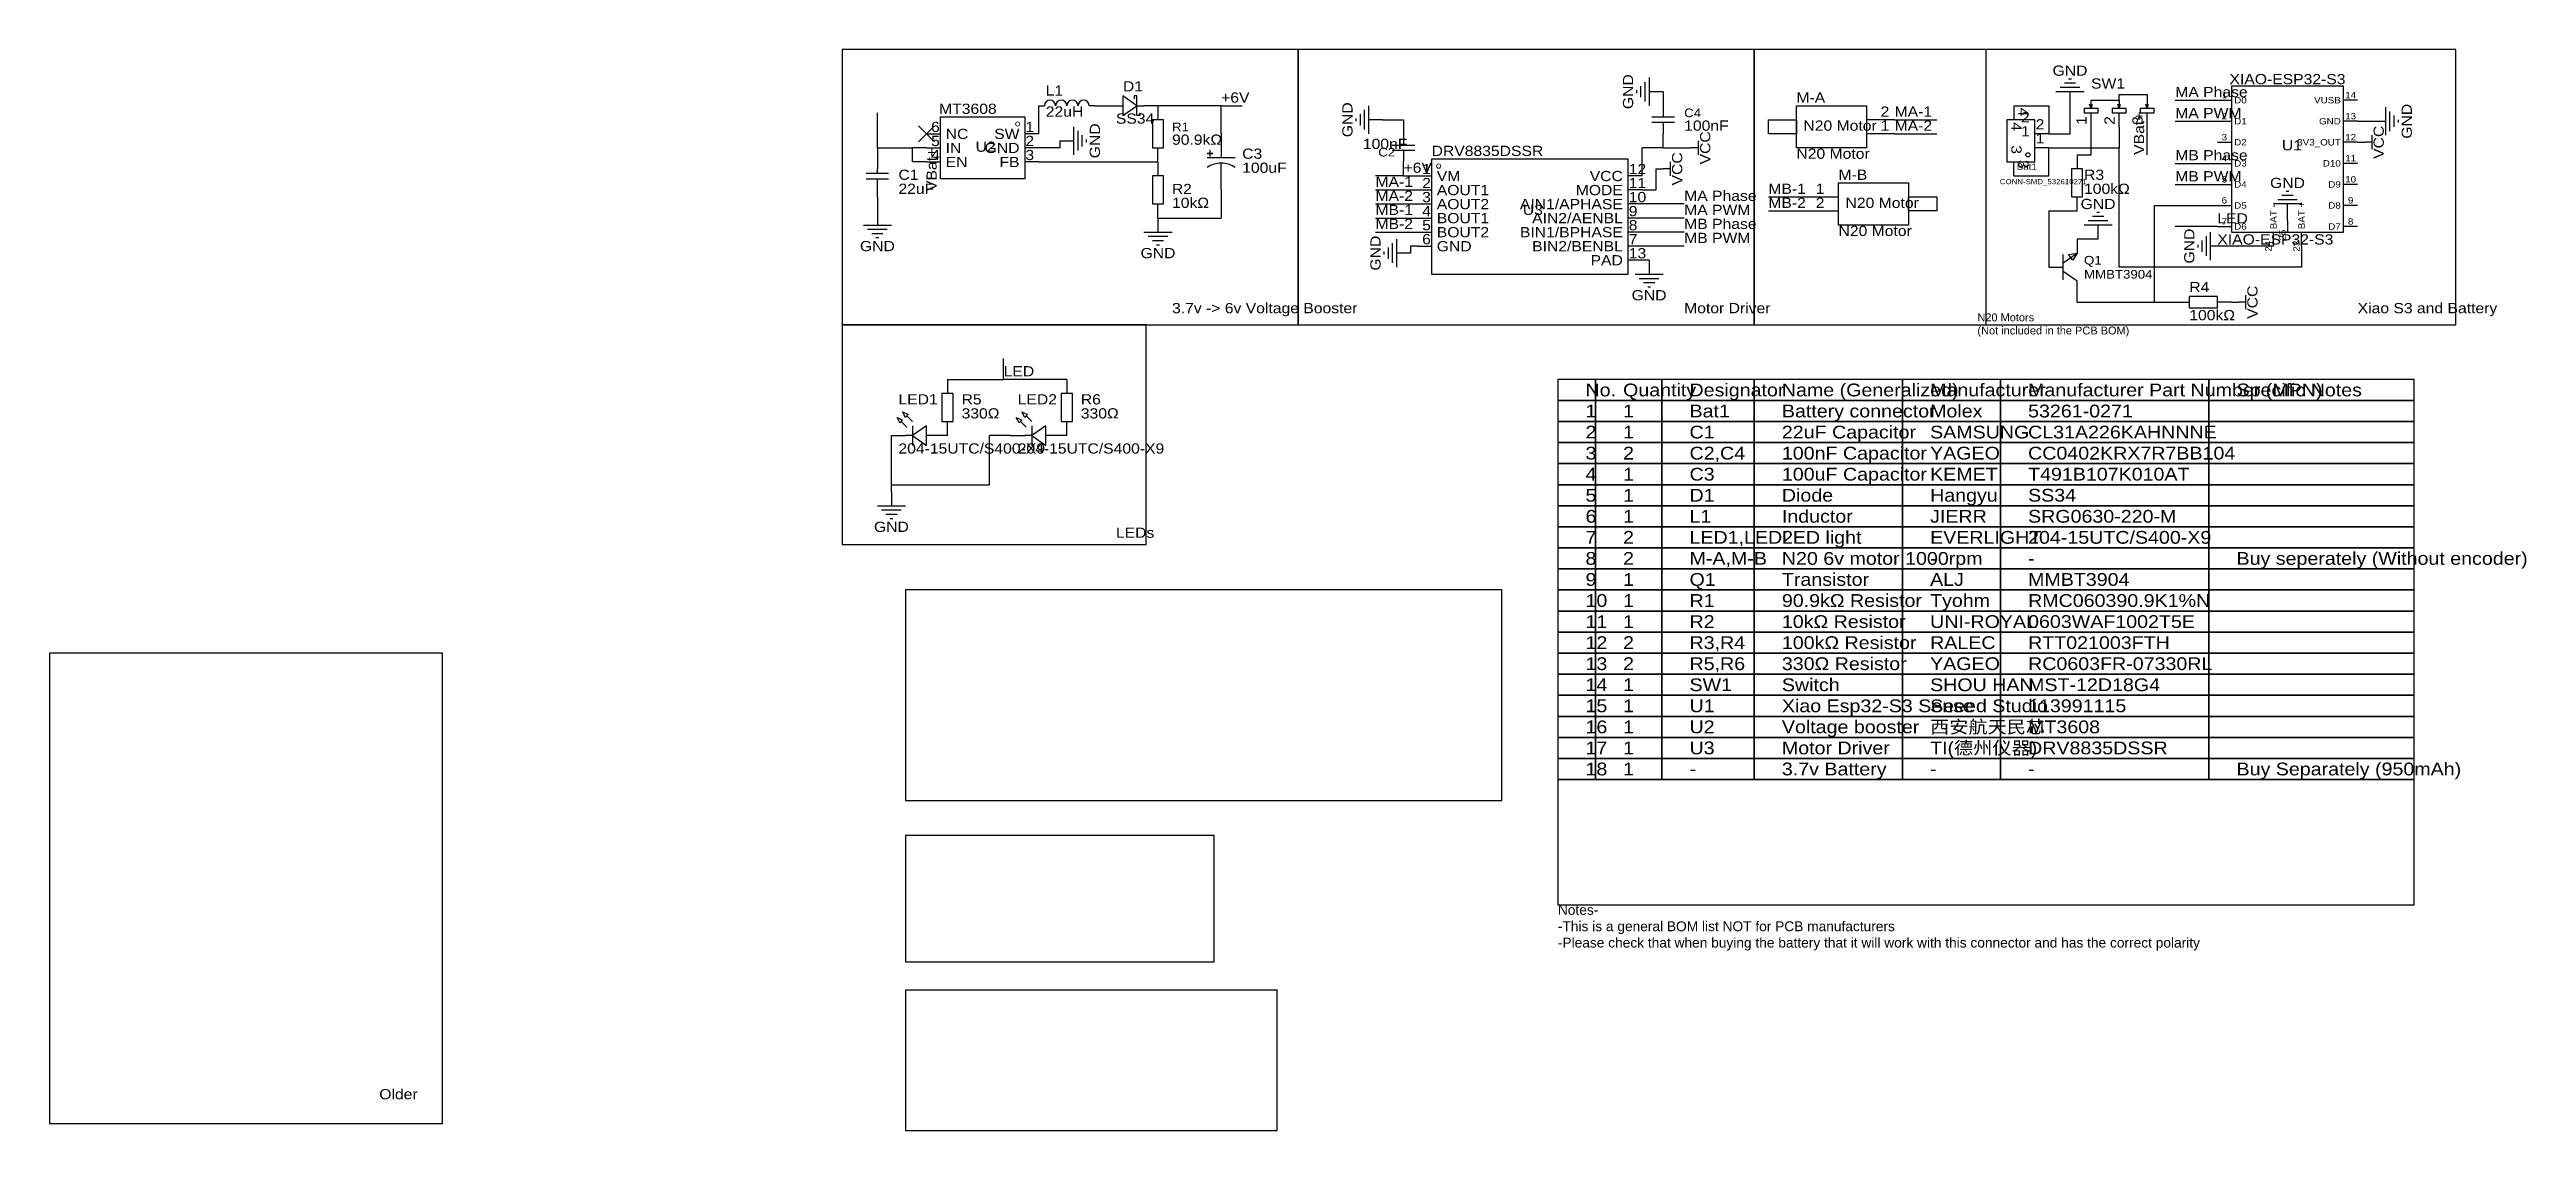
# Model space of a CAD drawing. Header units: millimetres. Extents: x -141 to 307, y 11 to 207.
import ezdxf
from ezdxf.enums import TextEntityAlignment as Align

# ---------------------------------------------------------------- set-up
doc = ezdxf.new("R2010")
doc.units = ezdxf.units.MM
doc.header["$MEASUREMENT"] = 0
doc.styles.get("Standard").update_dxf_attribs({"font": 'arial.ttf'})

msp = doc.modelspace()

# ---------------------------------------------------------------- texts
at = {"color": 1, "true_color": 0x000080, "width": 1.1}
for s, p in [('GND', (144.78, 199.39)), ('GND', (144.78, 199.39)), ('GND', (93.98, 194.31)), ('GND', (93.98, 194.31)), ('GND', (48.26, 190.5)), ('GND', (48.26, 190.5)), ('VCC', (280.67, 190.23)), ('VCC', (280.67, 190.23)), ('GND', (285.75, 194.04)), ('GND', (285.75, 194.04)), ('VCC', (158.75, 189.23)), ('VCC', (158.75, 189.23)), ('VCC', (153.67, 185.42)), ('VCC', (153.67, 185.42)), ('GND', (99.06, 170.18)), ('GND', (99.06, 170.18)), ('GND', (246.38, 171.45)), ('GND', (246.38, 171.45)), ('VCC', (257.81, 161.29)), ('VCC', (257.81, 161.29))]:
    msp.add_text(s, height=1.84912, rotation=90, dxfattribs=at).set_placement(p, align=Align.MIDDLE_CENTER)
for s, p in [('GND', (224.79, 203.2)), ('GND', (224.79, 203.2)), ('XIAO-ESP32-S3', (264.16, 201.66)), ('GND', (229.87, 179.07)), ('GND', (229.87, 179.07)), ('GND', (264.16, 182.88)), ('GND', (264.16, 182.88)), ('GND', (8.89, 171.45)), ('GND', (8.89, 171.45)), ('GND', (59.69, 170.18)), ('GND', (59.69, 170.18)), ('GND', (148.59, 162.56)), ('GND', (148.59, 162.56)), ('GND', (11.43, 120.65)), ('GND', (11.43, 120.65))]:
    msp.add_text(s, height=1.84912, dxfattribs=at).set_placement(p, align=Align.MIDDLE_CENTER)
for s, height, p in [('SW1', 1.84912, (228.6, 199.39)), ('L1', 1.84912, (39.37, 198.12)), ('D1', 1.84912, (53.34, 198.882)), ('M-A', 1.84912, (175.26, 196.85)), ('MT3608', 1.84912, (20.066, 194.818)), ('22uH', 1.84912, (39.37, 194.31)), ('SS34', 1.84912, (52.07, 193.04)), ('R1', 1.560195, (62.23, 191.77)), ('C4', 1.560195, (154.94, 194.31)), ('100nF', 1.84912, (154.94, 191.77)), ('N20 Motor', 1.84912, (176.53, 191.77)), ('U2', 1.84912, (26.67, 187.96)), ('90.9kΩ', 1.84912, (62.23, 189.23)), ('C3', 1.84912, (74.93, 186.69)), ('100nF', 1.84912, (96.774, 188.468)), ('C2', 1.560195, (99.568, 187.198)), ('DRV8835DSSR', 1.84912, (109.22, 187.198)), ('N20 Motor', 1.84912, (175.26, 186.69)), ('U1', 1.84912, (263.144, 188.214)), ('C1', 1.84912, (12.7, 182.88)), ('100uF', 1.84912, (74.93, 184.15)), ('M-B', 1.84912, (182.88, 182.88)), ('Bat1', 1.1557, (215.138, 184.912)), ('R3', 1.84912, (227.33, 182.88)), ('22uF', 1.84912, (12.7, 180.34)), ('10kΩ', 1.84912, (62.23, 177.8)), ('R2', 1.82, (62.23, 180.34)), ('N20 Motor', 1.84912, (184.15, 177.8)), ('CONN-SMD_532610271', 0.92456, (212.09, 182.372)), ('100kΩ', 1.84912, (227.33, 180.34)), ('U3', 1.84912, (125.73, 176.53)), ('N20 Motor', 1.84912, (182.88, 172.72)), ('XIAO-ESP32-S3', 1.84912, (251.46, 171.18)), ('Q1', 1.560195, (227.33, 167.64)), ('MMBT3904', 1.560195, (227.33, 165.1)), ('R4', 1.84912, (246.38, 162.56)), ('100kΩ', 1.84912, (246.38, 157.48)), ('LED1', 1.84912, (12.7, 142.24)), ('R5', 1.84912, (24.13, 142.24)), ('LED2', 1.84912, (34.29, 142.24)), ('R6', 1.84912, (45.72, 142.24)), ('330Ω', 1.84912, (24.13, 139.7)), ('330Ω', 1.84912, (45.72, 139.7)), ('204-15UTC/S400-X9', 1.84912, (12.7, 133.35)), ('204-15UTC/S400-X9', 1.84912, (34.29, 133.35))]:
    msp.add_text(s, height=height, dxfattribs=at).set_placement(p, align=Align.BOTTOM_LEFT)
at = {"color": 1, "true_color": 0xff0000, "width": 1.1}
msp.add_text('+6V', height=1.84912, dxfattribs=at).set_placement((71.12, 196.85), align=Align.BOTTOM_LEFT)
at = {"color": 1, "true_color": 0x0000ff, "width": 1.1}
for s, p in [('MA Phase', (243.84, 197.85)), ('MA-1', (193.04, 194.31)), ('MA-2', (193.04, 191.77)), ('MA PWM', (243.84, 194.04)), ('MB Phase', (243.84, 186.42)), ('MA-1', (99.06, 181.61)), ('+6V', (104.14, 184.15)), ('MB PWM', (243.84, 182.61)), ('MA-2', (99.06, 179.07)), ('MA Phase', (154.94, 179.07)), ('MB-1', (170.18, 180.34)), ('MB-2', (170.18, 177.8)), ('MB-1', (99.06, 176.53)), ('MB-2', (99.06, 173.99)), ('MA PWM', (154.94, 176.53)), ('MB Phase', (154.94, 173.99)), ('LED', (251.46, 174.99)), ('MB PWM', (154.94, 171.45)), ('LED', (31.75, 147.32))]:
    msp.add_text(s, height=1.84912, dxfattribs=at).set_placement(p, align=Align.BOTTOM_LEFT)
at = {"color": 1, "true_color": 0x000000, "width": 1.1}
for s, p in [('1', (252.73, 197.85)), ('14', (275.59, 197.85)), ('2', (252.73, 194.04)), ('13', (275.59, 194.04)), ('3', (252.73, 190.23)), ('12', (275.59, 190.23)), ('4', (252.73, 186.42)), ('5', (252.73, 182.61)), ('11', (275.59, 186.42)), ('10', (275.59, 182.61)), ('6', (252.73, 178.8)), ('9', (275.59, 178.8)), ('7', (252.73, 174.99)), ('8', (275.59, 174.99))]:
    msp.add_text(s, height=1.1557, dxfattribs=at).set_placement(p, align=Align.BOTTOM_CENTER)
for s, p in [('D0', (254.508, 197.85)), ('D1', (254.508, 194.04)), ('D2', (254.508, 190.23)), ('D3', (254.508, 186.42)), ('D4', (254.508, 182.61)), ('D5', (254.508, 178.8)), ('D6', (254.508, 174.99))]:
    msp.add_text(s, height=1.1557, dxfattribs=at).set_placement(p, align=Align.MIDDLE_LEFT)
for s, p in [('VUSB', (273.812, 197.85)), ('GND', (273.812, 194.04)), ('3V3_OUT', (273.812, 190.23)), ('D10', (273.812, 186.42)), ('D9', (273.812, 182.61)), ('D8', (273.812, 178.8)), ('D7', (273.812, 174.99))]:
    msp.add_text(s, height=1.1557, dxfattribs=at).set_placement(p, align=Align.MIDDLE_RIGHT)
for s, p in [('6', (20.193, 191.5376)), ('2', (217.5002, 193.2724)), ('1', (217.5002, 190.7324)), ('4', (20.193, 186.4576)), ('5', (20.193, 188.9976)), ('GND', (34.6202, 187.7276)), ('SW', (34.6202, 190.2676)), ('FB', (34.6202, 185.1876)), ('1', (109.093, 183.9176)), ('VCC', (143.8402, 182.6476)), ('3', (109.093, 178.8376)), ('2', (109.093, 181.3776)), ('AIN1/APHASE', (143.8402, 177.5676)), ('MODE', (143.8402, 180.1076)), ('2', (180.34, 177.8)), ('1', (180.34, 180.34)), ('4', (109.093, 176.2976)), ('5', (109.093, 173.7576)), ('BIN1/BPHASE', (143.8402, 172.4876)), ('AIN2/AENBL', (143.8402, 175.0276)), ('6', (109.093, 171.2176)), ('BIN2/BENBL', (143.8402, 169.9476)), ('PAD', (143.8402, 167.4076))]:
    msp.add_text(s, height=1.84912, dxfattribs=at).set_placement(p, align=Align.BOTTOM_RIGHT)
for s, p in [('1', (35.687, 191.5376)), ('2', (190.5, 194.31)), ('1', (190.5, 191.77)), ('2', (218.567, 192.0024)), ('NC', (21.2598, 190.2676)), ('IN', (21.2598, 187.7276)), ('3', (35.687, 186.4576)), ('2', (35.687, 188.9976)), ('1', (218.567, 189.4624)), ('EN', (21.2598, 185.1876)), ('VM', (110.1598, 182.6476)), ('12', (144.907, 183.9176)), ('AOUT1', (110.1598, 180.1076)), ('AOUT2', (110.1598, 177.5676)), ('11', (144.907, 181.3776)), ('10', (144.907, 178.8376)), ('BOUT1', (110.1598, 175.0276)), ('BOUT2', (110.1598, 172.4876)), ('8', (144.907, 173.7576)), ('9', (144.907, 176.2976)), ('GND', (110.1598, 169.9476)), ('7', (144.907, 171.2176)), ('13', (144.907, 168.6776)), ('3.7v -> 6v Voltage Booster', (62.23, 158.75)), ('Motor Driver', (154.94, 158.75)), ('Xiao S3 and Battery', (276.86, 158.75)), ('LEDs', (52.07, 118.11)), ('Older', (-81.28, 16.51))]:
    msp.add_text(s, height=1.84912, dxfattribs=at).set_placement(p, align=Align.BOTTOM_LEFT)
for s, height, rotation, p in [('4', 1.84912, 270, (213.614, 193.8566)), ('3', 1.84912, 270, (214.884, 187.0494)), ('25', 1.1557, 90, (264.16, 172.45))]:
    msp.add_text(s, height=height, rotation=rotation, dxfattribs=at).set_placement(p, align=Align.BOTTOM_LEFT)
for s, rotation, p in [('4', 270, (214.884, 194.9234)), ('1', 90, (228.346, 194.9666)), ('2', 90, (233.426, 194.9666)), ('3', 90, (238.506, 194.9666)), ('3', 270, (213.614, 188.1162))]:
    msp.add_text(s, height=1.84912, rotation=rotation, dxfattribs=at).set_placement(p, align=Align.BOTTOM_RIGHT)
at = {"color": 1, "true_color": 0x0000ff, "width": 1.1}
msp.add_text('VBat+', height=1.84912, rotation=90, dxfattribs=at).set_placement((238.76, 187.96), align=Align.BOTTOM_LEFT)
msp.add_text('VBat+', height=1.84912, rotation=90, dxfattribs=at).set_placement((17.78, 189.23), align=Align.TOP_RIGHT)
at = {"color": 1, "true_color": 0x000000, "width": 1.1}
for s, p in [('BAT +', (266.7, 174.498)), ('BAT -', (261.62, 174.498))]:
    msp.add_text(s, height=1.1557, rotation=90, dxfattribs=at).set_placement(p, align=Align.MIDDLE_LEFT)
for s, p in [('24', (261.62, 171.43)), ('23', (266.7, 171.43))]:
    msp.add_text(s, height=1.1557, rotation=90, dxfattribs=at).set_placement(p, align=Align.BOTTOM_CENTER)
at = {"color": 1, "true_color": 0xa00000, "width": 1.1}
for s, p in [('No.', (137.08, 145.415)), ('Quantity', (143.88212, 145.415)), ('Designator', (155.91156, 145.415)), ('Name (Generalized)', (172.62984, 145.415)), ('Manufacturer', (199.4624, 145.415)), ('Manufacturer Part Number (MPN)', (217.19922, 145.415)), ('Specific Notes', (254.93346, 145.415)), ('1', (137.08, 141.605)), ('1', (143.88212, 141.605)), ('Bat1', (155.91156, 141.605)), ('22uF Capacitor', (172.62984, 137.795)), ('Battery connector', (172.62984, 141.605)), ('Molex', (199.4624, 141.605)), ('53261-0271', (217.19922, 141.605)), ('3', (137.08, 133.985)), ('2', (137.08, 137.795)), ('2', (143.88212, 133.985)), ('1', (143.88212, 137.795)), ('C1', (155.91156, 137.795)), ('C2,C4', (155.91156, 133.985)), ('100nF Capacitor', (172.62984, 133.985)), ('YAGEO', (199.4624, 133.985)), ('SAMSUNG', (199.4624, 137.795)), ('CL31A226KAHNNNE', (217.19922, 137.795)), ('CC0402KRX7R7BB104', (217.19922, 133.985)), ('4', (137.08, 130.175)), ('1', (143.88212, 130.175)), ('C3', (155.91156, 130.175)), ('100uF Capacitor', (172.62984, 130.175)), ('KEMET', (199.4624, 130.175)), ('T491B107K010AT', (217.19922, 130.175)), ('5', (137.08, 126.365)), ('1', (143.88212, 126.365)), ('D1', (155.91156, 126.365)), ('Diode', (172.62984, 126.365)), ('Hangyu', (199.4624, 126.365)), ('SS34', (217.19922, 126.365)), ('6', (137.08, 122.555)), ('1', (143.88212, 122.555)), ('L1', (155.91156, 122.555)), ('Inductor', (172.62984, 122.555)), ('JIERR', (199.4624, 122.555)), ('SRG0630-220-M', (217.19922, 122.555)), ('7', (137.08, 118.745)), ('2', (143.88212, 118.745)), ('LED1,LED2', (155.91156, 118.745)), ('LED light', (172.62984, 118.745)), ('EVERLIGHT', (199.4624, 118.745)), ('204-15UTC/S400-X9', (217.19922, 118.745)), ('8', (137.08, 114.935)), ('9', (137.08, 111.125)), ('2', (143.88212, 114.935)), ('1', (143.88212, 111.125)), ('Q1', (155.91156, 111.125)), ('M-A,M-B', (155.91156, 114.935)), ('Transistor', (172.62984, 111.125)), ('N20 6v motor 1000rpm', (172.62984, 114.935)), ('ALJ', (199.4624, 111.125)), ('-', (199.4624, 114.935)), ('-', (217.19922, 114.935)), ('MMBT3904', (217.19922, 111.125)), ('Buy seperately (Without encoder)', (254.93346, 114.935)), ('10', (137.08, 107.315)), ('1', (143.88212, 107.315)), ('R1', (155.91156, 107.315)), ('90.9kΩ Resistor', (172.62984, 107.315)), ('Tyohm', (199.4624, 107.315)), ('RMC060390.9K1%N', (217.19922, 107.315)), ('11', (137.08, 103.505)), ('1', (143.88212, 103.505)), ('R2', (155.91156, 103.505)), ('10kΩ Resistor', (172.62984, 103.505)), ('UNI-ROYAL', (199.4624, 103.505)), ('0603WAF1002T5E', (217.19922, 103.505)), ('12', (137.08, 99.695)), ('2', (143.88212, 99.695)), ('R3,R4', (155.91156, 99.695)), ('100kΩ Resistor', (172.62984, 99.695)), ('RALEC', (199.4624, 99.695)), ('RTT021003FTH', (217.19922, 99.695)), ('13', (137.08, 95.885)), ('2', (143.88212, 95.885)), ('R5,R6', (155.91156, 95.885)), ('330Ω Resistor', (172.62984, 95.885)), ('YAGEO', (199.4624, 95.885)), ('RC0603FR-07330RL', (217.19922, 95.885)), ('14', (137.08, 92.075)), ('1', (143.88212, 92.075)), ('SW1', (155.91156, 92.075)), ('Switch', (172.62984, 92.075)), ('SHOU HAN', (199.4624, 92.075)), ('MST-12D18G4', (217.19922, 92.075)), ('15', (137.08, 88.265)), ('16', (137.08, 84.455)), ('1', (143.88212, 88.265)), ('1', (143.88212, 84.455)), ('U1', (155.91156, 88.265)), ('U2', (155.91156, 84.455)), ('Voltage booster', (172.62984, 84.455)), ('Xiao Esp32-S3 Sense', (172.62984, 88.265)), ('Seeed Studio', (199.4624, 88.265)), ('西安航天民芯', (199.4624, 84.455)), ('113991115', (217.19922, 88.265)), ('MT3608', (217.19922, 84.455)), ('17', (137.08, 80.645)), ('1', (143.88212, 80.645)), ('U3', (155.91156, 80.645)), ('Motor Driver', (172.62984, 80.645)), ('TI(德州仪器)', (199.4624, 80.645)), ('DRV8835DSSR', (217.19922, 80.645)), ('18', (137.08, 76.835)), ('1', (143.88212, 76.835)), ('-', (155.91156, 76.835)), ('3.7v Battery', (172.62984, 76.835)), ('-', (199.4624, 76.835)), ('-', (217.19922, 76.835)), ('Buy Separately (950mAh)', (254.93346, 76.835))]:
    msp.add_text(s, height=2.3114, dxfattribs=at).set_placement(p, align=Align.MIDDLE_LEFT)
at = {"true_color": 0x000000, "insert": (208.026, 159.258), "char_height": 1.4224, "width": 29.464, "attachment_point": 1}
msp.add_mtext('N20 Motors \\P(Not included in the PCB BOM)', dxfattribs=at)
at = {"true_color": 0xa00000, "insert": (132.08, 52.22748), "char_height": 1.778, "width": 138.43, "attachment_point": 1}
msp.add_mtext('Notes-\\P-This is a general BOM list NOT for PCB manufacturers\\P-Please check that when buying the battery that it will work with this connector and has the correct polarity\\P', dxfattribs=at)

# ---------------------------------------------------------------- linework, layer by layer
at = {"color": 1, "true_color": 0x990000}
for points in [[(2.54, 207.01), (2.54, 157.185), (85.09, 157.185), (85.09, 207.01)], [(85.09, 207.01), (85.09, 157.185), (167.64, 157.185), (167.64, 207.01)], [(167.64, 207.01), (167.64, 157.185), (209.64, 157.185), (209.64, 207.01)], [(209.55, 207.01), (209.55, 157.185), (294.64, 157.185), (294.64, 207.01)], [(2.54, 157.18), (2.54, 117.48), (57.54, 117.48), (57.54, 157.18)]]:
    msp.add_lwpolyline(points, close=True, dxfattribs=at)
at = {"color": 1, "true_color": 0xa00000}
for points in [[(148.59, 201.93), (148.59, 196.85)], [(56.388, 195.58), (56.388, 195.072), (55.88, 195.072), (55.88, 198.628), (55.372, 198.628), (55.372, 198.12)], [(146.304, 199.644), (146.304, 199.136)], [(147.066, 200.406), (147.066, 198.374)], [(147.828, 201.168), (147.828, 197.612)], [(227.33, 199.39), (222.25, 199.39)], [(226.568, 200.152), (223.012, 200.152)], [(225.806, 200.914), (223.774, 200.914)], [(225.044, 201.676), (224.536, 201.676)], [(228.6, 196.342), (228.6, 197.866), (233.68, 197.866), (233.68, 196.342)], [(233.68, 197.612), (233.68, 198.882), (238.76, 198.882), (238.76, 196.342)], [(44.45, 187.96), (44.45, 193.04)], [(52.07, 196.85), (53.34, 196.85)], [(55.88, 196.85), (57.15, 196.85)], [(95.504, 194.564), (95.504, 194.056)], [(96.266, 195.326), (96.266, 193.294)], [(97.028, 196.088), (97.028, 192.532)], [(97.79, 196.85), (97.79, 191.77)], [(149.098, 194.818), (153.162, 194.818)], [(153.162, 193.802), (149.098, 193.802)], [(151.13, 196.85), (151.13, 194.818)], [(151.13, 193.802), (151.13, 191.77)], [(228.6, 196.342), (228.346, 197.104)], [(228.6, 196.342), (228.854, 197.104)], [(233.68, 196.342), (233.426, 197.104)], [(233.68, 196.342), (233.934, 197.104)], [(238.76, 196.342), (238.506, 197.104)], [(238.76, 196.342), (239.014, 197.104)], [(281.94, 191.5), (281.94, 196.58)], [(282.702, 192.262), (282.702, 195.818)], [(283.464, 193.024), (283.464, 195.056)], [(284.226, 193.786), (284.226, 194.294)], [(45.212, 188.722), (45.212, 192.278)], [(45.974, 189.484), (45.974, 191.516)], [(46.736, 190.246), (46.736, 190.754)], [(102.108, 189.738), (106.172, 189.738)], [(106.172, 188.722), (102.108, 188.722)], [(104.14, 191.77), (104.14, 189.738)], [(104.14, 188.722), (104.14, 186.69)], [(157.48, 189.23), (156.21, 189.23)], [(157.48, 190.5), (157.48, 187.96)], [(279.4, 190.23), (278.13, 190.23)], [(279.4, 191.5), (279.4, 188.96)], [(6.858, 184.658), (10.922, 184.658)], [(8.89, 184.658), (8.89, 185.42)], [(68.58, 187.452), (73.66, 187.452)], [(152.4, 185.42), (151.13, 185.42)], [(152.4, 186.69), (152.4, 184.15)], [(6.858, 183.642), (10.922, 183.642)], [(8.89, 182.88), (8.89, 183.642)], [(265.938, 179.832), (262.382, 179.832)], [(265.176, 180.594), (263.144, 180.594)], [(264.414, 181.356), (263.906, 181.356)], [(6.35, 175.26), (11.43, 175.26)], [(232.41, 175.26), (227.33, 175.26)], [(231.648, 176.022), (228.092, 176.022)], [(230.886, 176.784), (228.854, 176.784)], [(230.124, 177.546), (229.616, 177.546)], [(266.7, 179.07), (261.62, 179.07)], [(7.112, 174.498), (10.668, 174.498)], [(7.874, 173.736), (9.906, 173.736)], [(8.636, 172.974), (9.144, 172.974)], [(57.15, 173.99), (62.23, 173.99)], [(57.912, 173.228), (61.468, 173.228)], [(58.674, 172.466), (60.706, 172.466)], [(59.436, 171.704), (59.944, 171.704)], [(100.584, 170.434), (100.584, 169.926)], [(101.346, 171.196), (101.346, 169.164)], [(102.108, 171.958), (102.108, 168.402)], [(102.87, 172.72), (102.87, 167.64)], [(247.904, 171.704), (247.904, 171.196)], [(248.666, 172.466), (248.666, 170.434)], [(249.428, 173.228), (249.428, 169.672)], [(250.19, 173.99), (250.19, 168.91)], [(146.05, 166.37), (151.13, 166.37)], [(223.52, 168.402), (226.06, 170.18)], [(223.52, 165.354), (223.52, 169.926)], [(226.06, 165.1), (223.52, 166.878)], [(146.812, 165.608), (150.368, 165.608)], [(147.574, 164.846), (149.606, 164.846)], [(148.336, 164.084), (148.844, 164.084)], [(256.54, 162.56), (256.54, 160.02)], [(256.54, 161.29), (255.27, 161.29)], [(138.88212, 147.32), (132.08, 147.32)], [(132.08, 147.32), (132.08, 143.51)], [(132.08, 143.51), (138.88212, 143.51)], [(138.88212, 143.51), (132.08, 143.51)], [(132.08, 143.51), (132.08, 139.7)], [(138.88212, 143.51), (138.88212, 147.32)], [(150.91156, 147.32), (138.88212, 147.32)], [(138.88212, 147.32), (138.88212, 143.51)], [(138.88212, 143.51), (150.91156, 143.51)], [(138.88212, 139.7), (138.88212, 143.51)], [(150.91156, 143.51), (138.88212, 143.51)], [(138.88212, 143.51), (138.88212, 139.7)], [(150.91156, 143.51), (150.91156, 147.32)], [(167.62984, 147.32), (150.91156, 147.32)], [(150.91156, 147.32), (150.91156, 143.51)], [(150.91156, 143.51), (167.62984, 143.51)], [(150.91156, 139.7), (150.91156, 143.51)], [(167.62984, 143.51), (150.91156, 143.51)], [(150.91156, 143.51), (150.91156, 139.7)], [(167.62984, 143.51), (167.62984, 147.32)], [(194.4624, 147.32), (167.62984, 147.32)], [(167.62984, 147.32), (167.62984, 143.51)], [(167.62984, 143.51), (194.4624, 143.51)], [(167.62984, 139.7), (167.62984, 143.51)], [(194.4624, 143.51), (167.62984, 143.51)], [(167.62984, 143.51), (167.62984, 139.7)], [(194.4624, 143.51), (194.4624, 147.32)], [(212.19922, 147.32), (194.4624, 147.32)], [(194.4624, 147.32), (194.4624, 143.51)], [(194.4624, 143.51), (212.19922, 143.51)], [(194.4624, 139.7), (194.4624, 143.51)], [(212.19922, 143.51), (194.4624, 143.51)], [(194.4624, 143.51), (194.4624, 139.7)], [(212.19922, 143.51), (212.19922, 147.32)], [(249.93346, 147.32), (212.19922, 147.32)], [(212.19922, 147.32), (212.19922, 143.51)], [(212.19922, 143.51), (249.93346, 143.51)], [(212.19922, 139.7), (212.19922, 143.51)], [(249.93346, 143.51), (212.19922, 143.51)], [(212.19922, 143.51), (212.19922, 139.7)], [(249.93346, 143.51), (249.93346, 147.32)], [(287.08604, 147.32), (249.93346, 147.32)], [(249.93346, 147.32), (249.93346, 143.51)], [(249.93346, 143.51), (287.08604, 143.51)], [(249.93346, 139.7), (249.93346, 143.51)], [(287.08604, 143.51), (249.93346, 143.51)], [(249.93346, 143.51), (249.93346, 139.7)], [(287.08604, 143.51), (287.08604, 147.32)], [(287.08604, 139.7), (287.08604, 143.51)], [(14.224, 138.684), (13.208, 139.7)], [(15.24, 139.7), (14.224, 140.716)], [(35.814, 138.684), (34.798, 139.7)], [(36.83, 139.7), (35.814, 140.716)], [(132.08, 139.7), (138.88212, 139.7)], [(138.88212, 139.7), (132.08, 139.7)], [(132.08, 139.7), (132.08, 135.89)], [(138.88212, 139.7), (150.91156, 139.7)], [(138.88212, 135.89), (138.88212, 139.7)], [(150.91156, 139.7), (138.88212, 139.7)], [(138.88212, 139.7), (138.88212, 135.89)], [(150.91156, 139.7), (167.62984, 139.7)], [(150.91156, 135.89), (150.91156, 139.7)], [(167.62984, 139.7), (150.91156, 139.7)], [(150.91156, 139.7), (150.91156, 135.89)], [(167.62984, 139.7), (194.4624, 139.7)], [(167.62984, 135.89), (167.62984, 139.7)], [(194.4624, 139.7), (167.62984, 139.7)], [(167.62984, 139.7), (167.62984, 135.89)], [(194.4624, 139.7), (212.19922, 139.7)], [(194.4624, 135.89), (194.4624, 139.7)], [(212.19922, 139.7), (194.4624, 139.7)], [(194.4624, 139.7), (194.4624, 135.89)], [(212.19922, 139.7), (249.93346, 139.7)], [(212.19922, 135.89), (212.19922, 139.7)], [(249.93346, 139.7), (212.19922, 139.7)], [(212.19922, 139.7), (212.19922, 135.89)], [(249.93346, 139.7), (287.08604, 139.7)], [(249.93346, 135.89), (249.93346, 139.7)], [(287.08604, 139.7), (249.93346, 139.7)], [(249.93346, 139.7), (249.93346, 135.89)], [(287.08604, 135.89), (287.08604, 139.7)], [(15.24, 137.16), (13.97, 137.16)], [(15.24, 138.938), (15.24, 135.382)], [(19.05, 137.16), (17.78, 137.16)], [(36.83, 137.16), (35.56, 137.16)], [(36.83, 138.938), (36.83, 135.382)], [(40.64, 137.16), (39.37, 137.16)], [(132.08, 135.89), (138.88212, 135.89)], [(138.88212, 135.89), (132.08, 135.89)], [(132.08, 135.89), (132.08, 132.08)], [(138.88212, 135.89), (150.91156, 135.89)], [(138.88212, 132.08), (138.88212, 135.89)], [(150.91156, 135.89), (138.88212, 135.89)], [(138.88212, 135.89), (138.88212, 132.08)], [(150.91156, 135.89), (167.62984, 135.89)], [(150.91156, 132.08), (150.91156, 135.89)], [(167.62984, 135.89), (150.91156, 135.89)], [(150.91156, 135.89), (150.91156, 132.08)], [(167.62984, 135.89), (194.4624, 135.89)], [(167.62984, 132.08), (167.62984, 135.89)], [(194.4624, 135.89), (167.62984, 135.89)], [(167.62984, 135.89), (167.62984, 132.08)], [(194.4624, 135.89), (212.19922, 135.89)], [(194.4624, 132.08), (194.4624, 135.89)], [(212.19922, 135.89), (194.4624, 135.89)], [(194.4624, 135.89), (194.4624, 132.08)], [(212.19922, 135.89), (249.93346, 135.89)], [(212.19922, 132.08), (212.19922, 135.89)], [(249.93346, 135.89), (212.19922, 135.89)], [(212.19922, 135.89), (212.19922, 132.08)], [(249.93346, 135.89), (287.08604, 135.89)], [(249.93346, 132.08), (249.93346, 135.89)], [(287.08604, 135.89), (249.93346, 135.89)], [(249.93346, 135.89), (249.93346, 132.08)], [(287.08604, 132.08), (287.08604, 135.89)], [(132.08, 132.08), (138.88212, 132.08)], [(138.88212, 132.08), (132.08, 132.08)], [(132.08, 132.08), (132.08, 128.27)], [(138.88212, 132.08), (150.91156, 132.08)], [(138.88212, 128.27), (138.88212, 132.08)], [(150.91156, 132.08), (138.88212, 132.08)], [(138.88212, 132.08), (138.88212, 128.27)], [(150.91156, 132.08), (167.62984, 132.08)], [(150.91156, 128.27), (150.91156, 132.08)], [(167.62984, 132.08), (150.91156, 132.08)], [(150.91156, 132.08), (150.91156, 128.27)], [(167.62984, 132.08), (194.4624, 132.08)], [(167.62984, 128.27), (167.62984, 132.08)], [(194.4624, 132.08), (167.62984, 132.08)], [(167.62984, 132.08), (167.62984, 128.27)], [(194.4624, 132.08), (212.19922, 132.08)], [(194.4624, 128.27), (194.4624, 132.08)], [(212.19922, 132.08), (194.4624, 132.08)], [(194.4624, 132.08), (194.4624, 128.27)], [(212.19922, 132.08), (249.93346, 132.08)], [(212.19922, 128.27), (212.19922, 132.08)], [(249.93346, 132.08), (212.19922, 132.08)], [(212.19922, 132.08), (212.19922, 128.27)], [(249.93346, 132.08), (287.08604, 132.08)], [(249.93346, 128.27), (249.93346, 132.08)], [(287.08604, 132.08), (249.93346, 132.08)], [(249.93346, 132.08), (249.93346, 128.27)], [(287.08604, 128.27), (287.08604, 132.08)], [(132.08, 128.27), (138.88212, 128.27)], [(138.88212, 128.27), (132.08, 128.27)], [(132.08, 128.27), (132.08, 124.46)], [(138.88212, 128.27), (150.91156, 128.27)], [(138.88212, 124.46), (138.88212, 128.27)], [(150.91156, 128.27), (138.88212, 128.27)], [(138.88212, 128.27), (138.88212, 124.46)], [(150.91156, 128.27), (167.62984, 128.27)], [(150.91156, 124.46), (150.91156, 128.27)], [(167.62984, 128.27), (150.91156, 128.27)], [(150.91156, 128.27), (150.91156, 124.46)], [(167.62984, 128.27), (194.4624, 128.27)], [(167.62984, 124.46), (167.62984, 128.27)], [(194.4624, 128.27), (167.62984, 128.27)], [(167.62984, 128.27), (167.62984, 124.46)], [(194.4624, 128.27), (212.19922, 128.27)], [(194.4624, 124.46), (194.4624, 128.27)], [(212.19922, 128.27), (194.4624, 128.27)], [(194.4624, 128.27), (194.4624, 124.46)], [(212.19922, 128.27), (249.93346, 128.27)], [(212.19922, 124.46), (212.19922, 128.27)], [(249.93346, 128.27), (212.19922, 128.27)], [(212.19922, 128.27), (212.19922, 124.46)], [(249.93346, 128.27), (287.08604, 128.27)], [(249.93346, 124.46), (249.93346, 128.27)], [(287.08604, 128.27), (249.93346, 128.27)], [(249.93346, 128.27), (249.93346, 124.46)], [(287.08604, 124.46), (287.08604, 128.27)], [(8.89, 124.46), (13.97, 124.46)], [(9.652, 123.698), (13.208, 123.698)], [(10.414, 122.936), (12.446, 122.936)], [(11.176, 122.174), (11.684, 122.174)], [(132.08, 124.46), (138.88212, 124.46)], [(138.88212, 124.46), (132.08, 124.46)], [(132.08, 124.46), (132.08, 120.65)], [(138.88212, 124.46), (150.91156, 124.46)], [(138.88212, 120.65), (138.88212, 124.46)], [(150.91156, 124.46), (138.88212, 124.46)], [(138.88212, 124.46), (138.88212, 120.65)], [(150.91156, 124.46), (167.62984, 124.46)], [(150.91156, 120.65), (150.91156, 124.46)], [(167.62984, 124.46), (150.91156, 124.46)], [(150.91156, 124.46), (150.91156, 120.65)], [(167.62984, 124.46), (194.4624, 124.46)], [(167.62984, 120.65), (167.62984, 124.46)], [(194.4624, 124.46), (167.62984, 124.46)], [(167.62984, 124.46), (167.62984, 120.65)], [(194.4624, 124.46), (212.19922, 124.46)], [(194.4624, 120.65), (194.4624, 124.46)], [(212.19922, 124.46), (194.4624, 124.46)], [(194.4624, 124.46), (194.4624, 120.65)], [(212.19922, 124.46), (249.93346, 124.46)], [(212.19922, 120.65), (212.19922, 124.46)], [(249.93346, 124.46), (212.19922, 124.46)], [(212.19922, 124.46), (212.19922, 120.65)], [(249.93346, 124.46), (287.08604, 124.46)], [(249.93346, 120.65), (249.93346, 124.46)], [(287.08604, 124.46), (249.93346, 124.46)], [(249.93346, 124.46), (249.93346, 120.65)], [(287.08604, 120.65), (287.08604, 124.46)], [(132.08, 120.65), (138.88212, 120.65)], [(138.88212, 120.65), (132.08, 120.65)], [(132.08, 120.65), (132.08, 116.84)], [(132.08, 116.84), (138.88212, 116.84)], [(138.88212, 116.84), (132.08, 116.84)], [(132.08, 116.84), (132.08, 113.03)], [(138.88212, 120.65), (150.91156, 120.65)], [(138.88212, 116.84), (138.88212, 120.65)], [(150.91156, 120.65), (138.88212, 120.65)], [(138.88212, 120.65), (138.88212, 116.84)], [(138.88212, 116.84), (150.91156, 116.84)], [(138.88212, 113.03), (138.88212, 116.84)], [(150.91156, 116.84), (138.88212, 116.84)], [(138.88212, 116.84), (138.88212, 113.03)], [(150.91156, 120.65), (167.62984, 120.65)], [(150.91156, 116.84), (150.91156, 120.65)], [(167.62984, 120.65), (150.91156, 120.65)], [(150.91156, 120.65), (150.91156, 116.84)], [(150.91156, 116.84), (167.62984, 116.84)], [(150.91156, 113.03), (150.91156, 116.84)], [(167.62984, 116.84), (150.91156, 116.84)], [(150.91156, 116.84), (150.91156, 113.03)], [(167.62984, 120.65), (194.4624, 120.65)], [(167.62984, 116.84), (167.62984, 120.65)], [(194.4624, 120.65), (167.62984, 120.65)], [(167.62984, 120.65), (167.62984, 116.84)], [(167.62984, 116.84), (194.4624, 116.84)], [(167.62984, 113.03), (167.62984, 116.84)], [(194.4624, 116.84), (167.62984, 116.84)], [(167.62984, 116.84), (167.62984, 113.03)], [(194.4624, 120.65), (212.19922, 120.65)], [(194.4624, 116.84), (194.4624, 120.65)], [(212.19922, 120.65), (194.4624, 120.65)], [(194.4624, 120.65), (194.4624, 116.84)], [(194.4624, 116.84), (212.19922, 116.84)], [(194.4624, 113.03), (194.4624, 116.84)], [(212.19922, 116.84), (194.4624, 116.84)], [(194.4624, 116.84), (194.4624, 113.03)], [(212.19922, 120.65), (249.93346, 120.65)], [(212.19922, 116.84), (212.19922, 120.65)], [(249.93346, 120.65), (212.19922, 120.65)], [(212.19922, 120.65), (212.19922, 116.84)], [(212.19922, 116.84), (249.93346, 116.84)], [(212.19922, 113.03), (212.19922, 116.84)], [(249.93346, 116.84), (212.19922, 116.84)], [(212.19922, 116.84), (212.19922, 113.03)], [(249.93346, 120.65), (287.08604, 120.65)], [(249.93346, 116.84), (249.93346, 120.65)], [(287.08604, 120.65), (249.93346, 120.65)], [(249.93346, 120.65), (249.93346, 116.84)], [(249.93346, 116.84), (287.08604, 116.84)], [(249.93346, 113.03), (249.93346, 116.84)], [(287.08604, 116.84), (249.93346, 116.84)], [(249.93346, 116.84), (249.93346, 113.03)], [(287.08604, 116.84), (287.08604, 120.65)], [(287.08604, 113.03), (287.08604, 116.84)], [(132.08, 113.03), (138.88212, 113.03)], [(138.88212, 113.03), (132.08, 113.03)], [(132.08, 113.03), (132.08, 109.22)], [(138.88212, 113.03), (150.91156, 113.03)], [(138.88212, 109.22), (138.88212, 113.03)], [(150.91156, 113.03), (138.88212, 113.03)], [(138.88212, 113.03), (138.88212, 109.22)], [(150.91156, 113.03), (167.62984, 113.03)], [(150.91156, 109.22), (150.91156, 113.03)], [(167.62984, 113.03), (150.91156, 113.03)], [(150.91156, 113.03), (150.91156, 109.22)], [(167.62984, 113.03), (194.4624, 113.03)], [(167.62984, 109.22), (167.62984, 113.03)], [(194.4624, 113.03), (167.62984, 113.03)], [(167.62984, 113.03), (167.62984, 109.22)], [(194.4624, 113.03), (212.19922, 113.03)], [(194.4624, 109.22), (194.4624, 113.03)], [(212.19922, 113.03), (194.4624, 113.03)], [(194.4624, 113.03), (194.4624, 109.22)], [(212.19922, 113.03), (249.93346, 113.03)], [(212.19922, 109.22), (212.19922, 113.03)], [(249.93346, 113.03), (212.19922, 113.03)], [(212.19922, 113.03), (212.19922, 109.22)], [(249.93346, 113.03), (287.08604, 113.03)], [(249.93346, 109.22), (249.93346, 113.03)], [(287.08604, 113.03), (249.93346, 113.03)], [(249.93346, 113.03), (249.93346, 109.22)], [(287.08604, 109.22), (287.08604, 113.03)], [(132.08, 109.22), (138.88212, 109.22)], [(138.88212, 109.22), (132.08, 109.22)], [(132.08, 109.22), (132.08, 105.41)], [(138.88212, 109.22), (150.91156, 109.22)], [(138.88212, 105.41), (138.88212, 109.22)], [(150.91156, 109.22), (138.88212, 109.22)], [(138.88212, 109.22), (138.88212, 105.41)], [(150.91156, 109.22), (167.62984, 109.22)], [(150.91156, 105.41), (150.91156, 109.22)], [(167.62984, 109.22), (150.91156, 109.22)], [(150.91156, 109.22), (150.91156, 105.41)], [(167.62984, 109.22), (194.4624, 109.22)], [(167.62984, 105.41), (167.62984, 109.22)], [(194.4624, 109.22), (167.62984, 109.22)], [(167.62984, 109.22), (167.62984, 105.41)], [(194.4624, 109.22), (212.19922, 109.22)], [(194.4624, 105.41), (194.4624, 109.22)], [(212.19922, 109.22), (194.4624, 109.22)], [(194.4624, 109.22), (194.4624, 105.41)], [(212.19922, 109.22), (249.93346, 109.22)], [(212.19922, 105.41), (212.19922, 109.22)], [(249.93346, 109.22), (212.19922, 109.22)], [(212.19922, 109.22), (212.19922, 105.41)], [(249.93346, 109.22), (287.08604, 109.22)], [(249.93346, 105.41), (249.93346, 109.22)], [(287.08604, 109.22), (249.93346, 109.22)], [(249.93346, 109.22), (249.93346, 105.41)], [(287.08604, 105.41), (287.08604, 109.22)], [(132.08, 105.41), (138.88212, 105.41)], [(138.88212, 105.41), (132.08, 105.41)], [(132.08, 105.41), (132.08, 101.6)], [(138.88212, 105.41), (150.91156, 105.41)], [(138.88212, 101.6), (138.88212, 105.41)], [(150.91156, 105.41), (138.88212, 105.41)], [(138.88212, 105.41), (138.88212, 101.6)], [(150.91156, 105.41), (167.62984, 105.41)], [(150.91156, 101.6), (150.91156, 105.41)], [(167.62984, 105.41), (150.91156, 105.41)], [(150.91156, 105.41), (150.91156, 101.6)], [(167.62984, 105.41), (194.4624, 105.41)], [(167.62984, 101.6), (167.62984, 105.41)], [(194.4624, 105.41), (167.62984, 105.41)], [(167.62984, 105.41), (167.62984, 101.6)], [(194.4624, 105.41), (212.19922, 105.41)], [(194.4624, 101.6), (194.4624, 105.41)], [(212.19922, 105.41), (194.4624, 105.41)], [(194.4624, 105.41), (194.4624, 101.6)], [(212.19922, 105.41), (249.93346, 105.41)], [(212.19922, 101.6), (212.19922, 105.41)], [(249.93346, 105.41), (212.19922, 105.41)], [(212.19922, 105.41), (212.19922, 101.6)], [(249.93346, 105.41), (287.08604, 105.41)], [(249.93346, 101.6), (249.93346, 105.41)], [(287.08604, 105.41), (249.93346, 105.41)], [(249.93346, 105.41), (249.93346, 101.6)], [(287.08604, 101.6), (287.08604, 105.41)], [(132.08, 101.6), (138.88212, 101.6)], [(138.88212, 101.6), (132.08, 101.6)], [(132.08, 101.6), (132.08, 97.79)], [(138.88212, 101.6), (150.91156, 101.6)], [(138.88212, 97.79), (138.88212, 101.6)], [(150.91156, 101.6), (138.88212, 101.6)], [(138.88212, 101.6), (138.88212, 97.79)], [(150.91156, 101.6), (167.62984, 101.6)], [(150.91156, 97.79), (150.91156, 101.6)], [(167.62984, 101.6), (150.91156, 101.6)], [(150.91156, 101.6), (150.91156, 97.79)], [(167.62984, 101.6), (194.4624, 101.6)], [(167.62984, 97.79), (167.62984, 101.6)], [(194.4624, 101.6), (167.62984, 101.6)], [(167.62984, 101.6), (167.62984, 97.79)], [(194.4624, 101.6), (212.19922, 101.6)], [(194.4624, 97.79), (194.4624, 101.6)], [(212.19922, 101.6), (194.4624, 101.6)], [(194.4624, 101.6), (194.4624, 97.79)], [(212.19922, 101.6), (249.93346, 101.6)], [(212.19922, 97.79), (212.19922, 101.6)], [(249.93346, 101.6), (212.19922, 101.6)], [(212.19922, 101.6), (212.19922, 97.79)], [(249.93346, 101.6), (287.08604, 101.6)], [(249.93346, 97.79), (249.93346, 101.6)], [(287.08604, 101.6), (249.93346, 101.6)], [(249.93346, 101.6), (249.93346, 97.79)], [(287.08604, 97.79), (287.08604, 101.6)], [(132.08, 97.79), (138.88212, 97.79)], [(138.88212, 97.79), (132.08, 97.79)], [(132.08, 97.79), (132.08, 93.98)], [(138.88212, 97.79), (150.91156, 97.79)], [(138.88212, 93.98), (138.88212, 97.79)], [(150.91156, 97.79), (138.88212, 97.79)], [(138.88212, 97.79), (138.88212, 93.98)], [(150.91156, 97.79), (167.62984, 97.79)], [(150.91156, 93.98), (150.91156, 97.79)], [(167.62984, 97.79), (150.91156, 97.79)], [(150.91156, 97.79), (150.91156, 93.98)], [(167.62984, 97.79), (194.4624, 97.79)], [(167.62984, 93.98), (167.62984, 97.79)], [(194.4624, 97.79), (167.62984, 97.79)], [(167.62984, 97.79), (167.62984, 93.98)], [(194.4624, 97.79), (212.19922, 97.79)], [(194.4624, 93.98), (194.4624, 97.79)], [(212.19922, 97.79), (194.4624, 97.79)], [(194.4624, 97.79), (194.4624, 93.98)], [(212.19922, 97.79), (249.93346, 97.79)], [(212.19922, 93.98), (212.19922, 97.79)], [(249.93346, 97.79), (212.19922, 97.79)], [(212.19922, 97.79), (212.19922, 93.98)], [(249.93346, 97.79), (287.08604, 97.79)], [(249.93346, 93.98), (249.93346, 97.79)], [(287.08604, 97.79), (249.93346, 97.79)], [(249.93346, 97.79), (249.93346, 93.98)], [(287.08604, 93.98), (287.08604, 97.79)], [(132.08, 93.98), (138.88212, 93.98)], [(138.88212, 93.98), (132.08, 93.98)], [(132.08, 93.98), (132.08, 90.17)], [(132.08, 90.17), (138.88212, 90.17)], [(138.88212, 90.17), (132.08, 90.17)], [(132.08, 90.17), (132.08, 86.36)], [(138.88212, 93.98), (150.91156, 93.98)], [(138.88212, 90.17), (138.88212, 93.98)], [(150.91156, 93.98), (138.88212, 93.98)], [(138.88212, 93.98), (138.88212, 90.17)], [(138.88212, 90.17), (150.91156, 90.17)], [(138.88212, 86.36), (138.88212, 90.17)], [(150.91156, 90.17), (138.88212, 90.17)], [(138.88212, 90.17), (138.88212, 86.36)], [(150.91156, 93.98), (167.62984, 93.98)], [(150.91156, 90.17), (150.91156, 93.98)], [(167.62984, 93.98), (150.91156, 93.98)], [(150.91156, 93.98), (150.91156, 90.17)], [(150.91156, 90.17), (167.62984, 90.17)], [(150.91156, 86.36), (150.91156, 90.17)], [(167.62984, 90.17), (150.91156, 90.17)], [(150.91156, 90.17), (150.91156, 86.36)], [(167.62984, 93.98), (194.4624, 93.98)], [(167.62984, 90.17), (167.62984, 93.98)], [(194.4624, 93.98), (167.62984, 93.98)], [(167.62984, 93.98), (167.62984, 90.17)], [(167.62984, 90.17), (194.4624, 90.17)], [(167.62984, 86.36), (167.62984, 90.17)], [(194.4624, 90.17), (167.62984, 90.17)], [(167.62984, 90.17), (167.62984, 86.36)], [(194.4624, 93.98), (212.19922, 93.98)], [(194.4624, 90.17), (194.4624, 93.98)], [(212.19922, 93.98), (194.4624, 93.98)], [(194.4624, 93.98), (194.4624, 90.17)], [(194.4624, 90.17), (212.19922, 90.17)], [(194.4624, 86.36), (194.4624, 90.17)], [(212.19922, 90.17), (194.4624, 90.17)], [(194.4624, 90.17), (194.4624, 86.36)], [(212.19922, 93.98), (249.93346, 93.98)], [(212.19922, 90.17), (212.19922, 93.98)], [(249.93346, 93.98), (212.19922, 93.98)], [(212.19922, 93.98), (212.19922, 90.17)], [(212.19922, 90.17), (249.93346, 90.17)], [(212.19922, 86.36), (212.19922, 90.17)], [(249.93346, 90.17), (212.19922, 90.17)], [(212.19922, 90.17), (212.19922, 86.36)], [(249.93346, 93.98), (287.08604, 93.98)], [(249.93346, 90.17), (249.93346, 93.98)], [(287.08604, 93.98), (249.93346, 93.98)], [(249.93346, 93.98), (249.93346, 90.17)], [(249.93346, 90.17), (287.08604, 90.17)], [(249.93346, 86.36), (249.93346, 90.17)], [(287.08604, 90.17), (249.93346, 90.17)], [(249.93346, 90.17), (249.93346, 86.36)], [(287.08604, 90.17), (287.08604, 93.98)], [(287.08604, 86.36), (287.08604, 90.17)], [(132.08, 86.36), (138.88212, 86.36)], [(138.88212, 86.36), (132.08, 86.36)], [(132.08, 86.36), (132.08, 82.55)], [(138.88212, 86.36), (150.91156, 86.36)], [(138.88212, 82.55), (138.88212, 86.36)], [(150.91156, 86.36), (138.88212, 86.36)], [(138.88212, 86.36), (138.88212, 82.55)], [(150.91156, 86.36), (167.62984, 86.36)], [(150.91156, 82.55), (150.91156, 86.36)], [(167.62984, 86.36), (150.91156, 86.36)], [(150.91156, 86.36), (150.91156, 82.55)], [(167.62984, 86.36), (194.4624, 86.36)], [(167.62984, 82.55), (167.62984, 86.36)], [(194.4624, 86.36), (167.62984, 86.36)], [(167.62984, 86.36), (167.62984, 82.55)], [(194.4624, 86.36), (212.19922, 86.36)], [(194.4624, 82.55), (194.4624, 86.36)], [(212.19922, 86.36), (194.4624, 86.36)], [(194.4624, 86.36), (194.4624, 82.55)], [(212.19922, 86.36), (249.93346, 86.36)], [(212.19922, 82.55), (212.19922, 86.36)], [(249.93346, 86.36), (212.19922, 86.36)], [(212.19922, 86.36), (212.19922, 82.55)], [(249.93346, 86.36), (287.08604, 86.36)], [(249.93346, 82.55), (249.93346, 86.36)], [(287.08604, 86.36), (249.93346, 86.36)], [(249.93346, 86.36), (249.93346, 82.55)], [(287.08604, 82.55), (287.08604, 86.36)], [(132.08, 82.55), (138.88212, 82.55)], [(138.88212, 82.55), (132.08, 82.55)], [(132.08, 82.55), (132.08, 78.74)], [(138.88212, 82.55), (150.91156, 82.55)], [(138.88212, 78.74), (138.88212, 82.55)], [(150.91156, 82.55), (138.88212, 82.55)], [(138.88212, 82.55), (138.88212, 78.74)], [(150.91156, 82.55), (167.62984, 82.55)], [(150.91156, 78.74), (150.91156, 82.55)], [(167.62984, 82.55), (150.91156, 82.55)], [(150.91156, 82.55), (150.91156, 78.74)], [(167.62984, 82.55), (194.4624, 82.55)], [(167.62984, 78.74), (167.62984, 82.55)], [(194.4624, 82.55), (167.62984, 82.55)], [(167.62984, 82.55), (167.62984, 78.74)], [(194.4624, 82.55), (212.19922, 82.55)], [(194.4624, 78.74), (194.4624, 82.55)], [(212.19922, 82.55), (194.4624, 82.55)], [(194.4624, 82.55), (194.4624, 78.74)], [(212.19922, 82.55), (249.93346, 82.55)], [(212.19922, 78.74), (212.19922, 82.55)], [(249.93346, 82.55), (212.19922, 82.55)], [(212.19922, 82.55), (212.19922, 78.74)], [(249.93346, 82.55), (287.08604, 82.55)], [(249.93346, 78.74), (249.93346, 82.55)], [(287.08604, 82.55), (249.93346, 82.55)], [(249.93346, 82.55), (249.93346, 78.74)], [(287.08604, 78.74), (287.08604, 82.55)], [(132.08, 78.74), (138.88212, 78.74)], [(138.88212, 78.74), (132.08, 78.74)], [(132.08, 78.74), (132.08, 74.93)], [(138.88212, 78.74), (150.91156, 78.74)], [(138.88212, 74.93), (138.88212, 78.74)], [(150.91156, 78.74), (138.88212, 78.74)], [(138.88212, 78.74), (138.88212, 74.93)], [(150.91156, 78.74), (167.62984, 78.74)], [(150.91156, 74.93), (150.91156, 78.74)], [(167.62984, 78.74), (150.91156, 78.74)], [(150.91156, 78.74), (150.91156, 74.93)], [(167.62984, 78.74), (194.4624, 78.74)], [(167.62984, 74.93), (167.62984, 78.74)], [(194.4624, 78.74), (167.62984, 78.74)], [(167.62984, 78.74), (167.62984, 74.93)], [(194.4624, 78.74), (212.19922, 78.74)], [(194.4624, 74.93), (194.4624, 78.74)], [(212.19922, 78.74), (194.4624, 78.74)], [(194.4624, 78.74), (194.4624, 74.93)], [(212.19922, 78.74), (249.93346, 78.74)], [(212.19922, 74.93), (212.19922, 78.74)], [(249.93346, 78.74), (212.19922, 78.74)], [(212.19922, 78.74), (212.19922, 74.93)], [(249.93346, 78.74), (287.08604, 78.74)], [(249.93346, 74.93), (249.93346, 78.74)], [(287.08604, 78.74), (249.93346, 78.74)], [(249.93346, 78.74), (249.93346, 74.93)], [(287.08604, 74.93), (287.08604, 78.74)], [(132.08, 74.93), (138.88212, 74.93)], [(287.08604, 74.93), (132.08, 74.93)], [(132.08, 74.93), (132.08, 52.22748)], [(138.88212, 74.93), (150.91156, 74.93)], [(150.91156, 74.93), (167.62984, 74.93)], [(167.62984, 74.93), (194.4624, 74.93)], [(194.4624, 74.93), (212.19922, 74.93)], [(212.19922, 74.93), (249.93346, 74.93)], [(249.93346, 74.93), (287.08604, 74.93)], [(287.08604, 52.22748), (287.08604, 74.93)], [(132.08, 52.22748), (287.08604, 52.22748)]]:
    msp.add_lwpolyline(points, dxfattribs=at)
for points in [[(53.34, 195.072), (55.88, 196.85), (53.34, 198.628)], [(254, 200.39), (254, 173.974), (274.3, 173.974), (274.3, 200.39)], [(35.56, 183.642), (20.32, 183.642), (20.32, 194.818), (35.56, 194.818)], [(58.674, 189.23), (60.706, 189.23), (60.706, 194.31), (58.674, 194.31)], [(170.18, 194.31), (175.26, 194.31), (175.26, 191.77), (170.18, 191.77)], [(175.26, 196.85), (187.96, 196.85), (187.96, 189.23), (175.26, 189.23)], [(218.44, 186.69), (218.44, 194.31), (213.36, 194.31), (213.36, 186.69)], [(227.33, 196.342), (227.33, 195.58), (229.87, 195.58), (229.87, 196.342)], [(232.41, 196.342), (232.41, 195.58), (234.95, 195.58), (234.95, 196.342)], [(237.49, 196.342), (237.49, 195.58), (240.03, 195.58), (240.03, 196.342)], [(69.1134, 188.722), (69.088, 188.722), (69.088, 187.706), (69.1134, 187.706)], [(60.706, 184.15), (58.674, 184.15), (58.674, 179.07), (60.706, 179.07)], [(69.596, 188.214), (68.58, 188.214), (68.58, 188.1886), (69.596, 188.1886)], [(109.22, 187.198), (109.22, 166.37), (144.78, 166.37), (144.78, 187.198)], [(225.044, 180.34), (227.076, 180.34), (227.076, 185.42), (225.044, 185.42)], [(195.58, 175.26), (182.88, 175.26), (182.88, 182.88), (195.58, 182.88)], [(200.66, 177.8), (195.58, 177.8), (195.58, 180.34), (200.66, 180.34)], [(226.06, 170.18), (225.298, 168.91), (224.536, 169.926)], [(246.38, 162.306), (246.38, 160.274), (251.46, 160.274), (251.46, 162.306)], [(20.574, 139.7), (22.606, 139.7), (22.606, 144.78), (20.574, 144.78)], [(42.164, 139.7), (44.196, 139.7), (44.196, 144.78), (42.164, 144.78)], [(12.446, 140.462), (13.462, 139.954), (12.954, 139.446)], [(13.462, 141.478), (14.478, 140.97), (13.97, 140.462)], [(34.036, 140.462), (35.052, 139.954), (34.544, 139.446)], [(35.052, 141.478), (36.068, 140.97), (35.56, 140.462)], [(17.78, 138.938), (15.24, 137.16), (17.78, 135.382)], [(39.37, 138.938), (36.83, 137.16), (39.37, 135.382)]]:
    msp.add_lwpolyline(points, close=True, dxfattribs=at)
at = {"color": 1, "true_color": 0x880000}
for points in [[(151.13, 199.39), (148.59, 199.39)], [(151.13, 199.39), (151.13, 196.85)], [(224.79, 196.85), (224.79, 199.39)], [(251.46, 197.85), (254, 197.85)], [(276.86, 197.85), (274.32, 197.85)], [(38.1, 196.85), (39.116, 196.85)], [(48.26, 196.85), (47.244, 196.85)], [(49.53, 196.85), (52.07, 196.85)], [(59.69, 196.85), (57.15, 196.85)], [(59.69, 196.85), (59.69, 194.31)], [(100.33, 194.31), (97.79, 194.31)], [(104.14, 194.31), (104.14, 191.77)], [(193.04, 194.31), (187.96, 194.31)], [(214.63, 196.85), (214.63, 194.31)], [(228.6, 193.04), (228.6, 195.58)], [(233.68, 193.04), (233.68, 195.58)], [(238.76, 193.04), (238.76, 195.58)], [(251.46, 194.04), (254, 194.04)], [(276.86, 194.04), (274.32, 194.04)], [(279.4, 194.04), (281.94, 194.04)], [(17.78, 191.77), (20.32, 191.77)], [(17.78, 189.23), (20.32, 189.23)], [(38.1, 191.77), (35.56, 191.77)], [(38.1, 189.23), (35.56, 189.23)], [(41.91, 190.5), (44.45, 190.5)], [(59.69, 186.69), (59.69, 189.23)], [(71.12, 191.77), (71.12, 187.452)], [(151.13, 189.23), (151.13, 191.77)], [(154.94, 189.23), (156.21, 189.23)], [(193.04, 191.77), (187.96, 191.77)], [(220.98, 191.77), (218.44, 191.77)], [(220.98, 189.23), (218.44, 189.23)], [(251.46, 190.23), (254, 190.23)], [(276.86, 190.23), (274.32, 190.23)], [(276.86, 190.23), (278.13, 190.23)], [(8.89, 187.96), (8.89, 185.42)], [(17.78, 186.69), (20.32, 186.69)], [(38.1, 186.69), (35.56, 186.69)], [(59.69, 186.69), (59.69, 184.15)], [(71.12, 181.61), (71.12, 186.436)], [(104.14, 184.15), (104.14, 186.69)], [(106.68, 184.15), (109.22, 184.15)], [(147.32, 184.15), (144.78, 184.15)], [(149.86, 185.42), (151.13, 185.42)], [(214.63, 184.15), (214.63, 186.69)], [(226.06, 187.96), (226.06, 185.42)], [(251.46, 186.42), (254, 186.42)], [(276.86, 186.42), (274.32, 186.42)], [(8.89, 180.34), (8.89, 182.88)], [(106.68, 181.61), (109.22, 181.61)], [(147.32, 181.61), (144.78, 181.61)], [(177.8, 180.34), (182.88, 180.34)], [(226.06, 177.8), (226.06, 180.34)], [(251.46, 182.61), (254, 182.61)], [(276.86, 182.61), (274.32, 182.61)], [(8.89, 177.8), (8.89, 175.26)], [(59.69, 176.53), (59.69, 179.07)], [(59.69, 176.53), (59.69, 173.99)], [(106.68, 179.07), (109.22, 179.07)], [(106.68, 176.53), (109.22, 176.53)], [(147.32, 179.07), (144.78, 179.07)], [(147.32, 176.53), (144.78, 176.53)], [(177.8, 177.8), (182.88, 177.8)], [(229.87, 172.72), (229.87, 175.26)], [(251.46, 178.8), (254, 178.8)], [(251.46, 174.99), (254, 174.99)], [(264.16, 176.53), (264.16, 179.07)], [(264.16, 175.99), (264.16, 173.99)], [(276.86, 178.8), (274.32, 178.8)], [(276.86, 174.99), (274.32, 174.99)], [(106.68, 173.99), (109.22, 173.99)], [(106.68, 171.45), (109.22, 171.45)], [(147.32, 173.99), (144.78, 173.99)], [(147.32, 171.45), (144.78, 171.45)], [(226.06, 172.72), (226.06, 170.18)], [(252.73, 171.45), (250.19, 171.45)], [(261.62, 171.45), (261.62, 173.95)], [(266.7, 171.45), (266.7, 173.95)], [(105.41, 170.18), (102.87, 170.18)], [(147.32, 168.91), (144.78, 168.91)], [(148.59, 168.91), (148.59, 166.37)], [(220.98, 167.64), (223.52, 167.64)], [(226.06, 162.56), (226.06, 165.1)], [(243.84, 161.29), (246.38, 161.29)], [(254, 161.29), (251.46, 161.29)], [(254, 161.29), (255.27, 161.29)], [(21.59, 147.32), (21.59, 144.78)], [(43.18, 147.32), (43.18, 144.78)], [(21.59, 137.16), (21.59, 139.7)], [(43.18, 137.16), (43.18, 139.7)], [(11.43, 137.16), (13.97, 137.16)], [(21.59, 137.16), (19.05, 137.16)], [(33.02, 137.16), (35.56, 137.16)], [(43.18, 137.16), (40.64, 137.16)], [(11.43, 127), (11.43, 124.46)]]:
    msp.add_lwpolyline(points, dxfattribs=at)
at = {"color": 1, "true_color": 0xff6600}
for points in [[(243.84, 197.85), (251.46, 197.85)], [(243.84, 194.04), (251.46, 194.04)], [(243.84, 186.42), (251.46, 186.42)], [(243.84, 182.61), (251.46, 182.61)]]:
    msp.add_lwpolyline(points, dxfattribs=at)
at = {"color": 1, "true_color": 0x008800}
for points in [[(8.89, 189.23), (8.89, 195.58)], [(38.1, 191.77), (38.1, 196.85)], [(48.26, 196.85), (49.53, 196.85)], [(193.04, 194.31), (200.66, 194.31)], [(228.6, 187.96), (228.6, 193.04)], [(238.76, 187.96), (238.76, 193.04)], [(8.89, 189.23), (15.24, 189.23)], [(8.89, 189.23), (8.89, 187.96)], [(17.78, 189.23), (15.24, 189.23)], [(15.24, 186.69), (15.24, 189.23)], [(193.04, 191.77), (200.66, 191.77)], [(17.78, 186.69), (15.24, 186.69)], [(38.1, 186.69), (59.69, 186.69)], [(226.06, 187.96), (228.6, 187.96)], [(99.06, 181.61), (106.68, 181.61)], [(170.18, 180.34), (177.8, 180.34)], [(99.06, 179.07), (106.68, 179.07)], [(99.06, 176.53), (106.68, 176.53)], [(170.18, 177.8), (177.8, 177.8)], [(220.98, 177.8), (220.98, 167.64)], [(220.98, 177.8), (226.06, 177.8)], [(99.06, 173.99), (106.68, 173.99)]]:
    msp.add_lwpolyline(points, dxfattribs=at)
at = {"color": 1, "true_color": 0x33cc33}
for points in [[(19.21684, 193.20684), (16.34316, 190.33316)], [(16.34316, 193.20684), (19.21684, 190.33316)]]:
    msp.add_lwpolyline(points, dxfattribs=at)
at = {"color": 1, "true_color": 0xff0000}
for points in [[(71.12, 196.85), (59.69, 196.85)], [(71.12, 196.85), (74.93, 196.85)], [(71.12, 191.77), (71.12, 196.85)], [(233.68, 193.04), (233.68, 189.23)], [(151.13, 189.23), (147.32, 189.23)], [(147.32, 184.15), (147.32, 189.23)], [(151.13, 189.23), (154.94, 189.23)], [(220.98, 189.23), (233.68, 189.23)], [(220.98, 184.15), (220.98, 189.23)], [(233.68, 167.64), (233.68, 189.23)], [(104.14, 184.15), (99.06, 184.15)], [(104.14, 184.15), (106.68, 184.15)], [(149.86, 181.61), (149.86, 185.42)], [(214.63, 184.15), (220.98, 184.15)], [(147.32, 181.61), (149.86, 181.61)], [(266.7, 171.45), (266.7, 167.64)], [(266.7, 167.64), (233.68, 167.64)]]:
    msp.add_lwpolyline(points, dxfattribs=at)
at = {"color": 1, "true_color": 0x000000}
for points in [[(100.33, 194.31), (104.14, 194.31)], [(214.63, 196.85), (220.98, 196.85)], [(220.98, 196.85), (220.98, 191.77)], [(224.79, 191.77), (224.79, 196.85)], [(276.86, 194.04), (279.4, 194.04)], [(41.91, 189.23), (38.1, 189.23)], [(41.91, 190.5), (41.91, 189.23)], [(220.98, 191.77), (224.79, 191.77)], [(8.89, 180.34), (8.89, 177.8)], [(71.12, 181.61), (71.12, 176.53)], [(59.69, 176.53), (71.12, 176.53)], [(264.16, 175.99), (264.16, 176.53)], [(105.41, 171.45), (105.41, 170.18)], [(106.68, 171.45), (105.41, 171.45)], [(229.87, 172.72), (226.06, 172.72)], [(261.62, 171.45), (252.73, 171.45)], [(148.59, 168.91), (147.32, 168.91)], [(11.43, 128.27), (11.43, 137.16)], [(29.21, 128.27), (29.21, 137.16)], [(33.02, 137.16), (29.21, 137.16)], [(11.43, 128.27), (29.21, 128.27)], [(11.43, 127), (11.43, 128.27)]]:
    msp.add_lwpolyline(points, dxfattribs=at)
at = {"color": 1, "true_color": 0xff3300}
for points in [[(154.94, 179.07), (147.32, 179.07)], [(154.94, 176.53), (147.32, 176.53)], [(154.94, 173.99), (147.32, 173.99)], [(154.94, 171.45), (147.32, 171.45)]]:
    msp.add_lwpolyline(points, dxfattribs=at)
at = {"color": 1, "true_color": 0x0000ff}
for points in [[(240.03, 178.8), (251.46, 178.8)], [(240.03, 178.8), (240.03, 161.29)], [(226.06, 161.29), (226.06, 162.56)], [(226.06, 161.29), (240.03, 161.29)], [(240.03, 161.29), (243.84, 161.29)]]:
    msp.add_lwpolyline(points, dxfattribs=at)
at = {"color": 1, "true_color": 0xffff00}
for points in [[(251.46, 174.99), (243.84, 174.99)], [(31.75, 147.32), (31.75, 151.13)], [(21.59, 147.32), (31.75, 147.32)], [(43.18, 147.32), (31.75, 147.32)]]:
    msp.add_lwpolyline(points, dxfattribs=at)
at = {"color": 1, "true_color": 0x000000}
for points in [[(13.97, 109.22), (13.97, 71.12), (121.92, 71.12), (121.92, 109.22)], [(-140.97, 97.79), (-140.97, 12.7), (-69.85, 12.7), (-69.85, 97.79)], [(13.97, 64.77), (13.97, 41.91), (69.85, 41.91), (69.85, 64.77)], [(13.97, 36.83), (13.97, 11.43), (81.28, 11.43), (81.28, 36.83)]]:
    msp.add_lwpolyline(points, close=True, dxfattribs=at)
at = {"color": 1, "lineweight": 0, "true_color": 0xa00000}
for centre in [(34.29, 193.548), (34.29, 193.548), (110.49, 185.928), (110.49, 185.928)]:
    msp.add_circle(centre, 0.381, dxfattribs=at)
at = {"color": 1, "true_color": 0xa00000}
for centre, radius, start, end in [((40.132, 196.85), 1.01601, 359.7135235, 539.7135235), ((42.164, 196.85), 1.01601, 359.7135235, 539.7135235), ((44.196, 196.85), 1.01601, 359.7135235, 539.7135235), ((46.228, 196.85), 1.01601, 359.7135235, 539.7135235), ((70.97638, 182.30038), 4.13811, 88.0111173, 125.3873711), ((71.27966, 182.35388), 4.08524, 54.3616549, 92.2398567)]:
    msp.add_arc(centre, radius, start, end, dxfattribs=at)
at = {"true_color": 0xa00000}
msp.add_ellipse((217.17, 187.96), major_axis=(0.381, 0), ratio=1, dxfattribs=at)

msp.set_redraw_order([(e.dxf.handle, doc.entitydb.next_handle()) for e in msp.query("TEXT MTEXT ATTDEF DIMENSION ARC_DIMENSION")])  # texts and dimensions are drawn at this point

doc.saveas('drawing.dxf')
